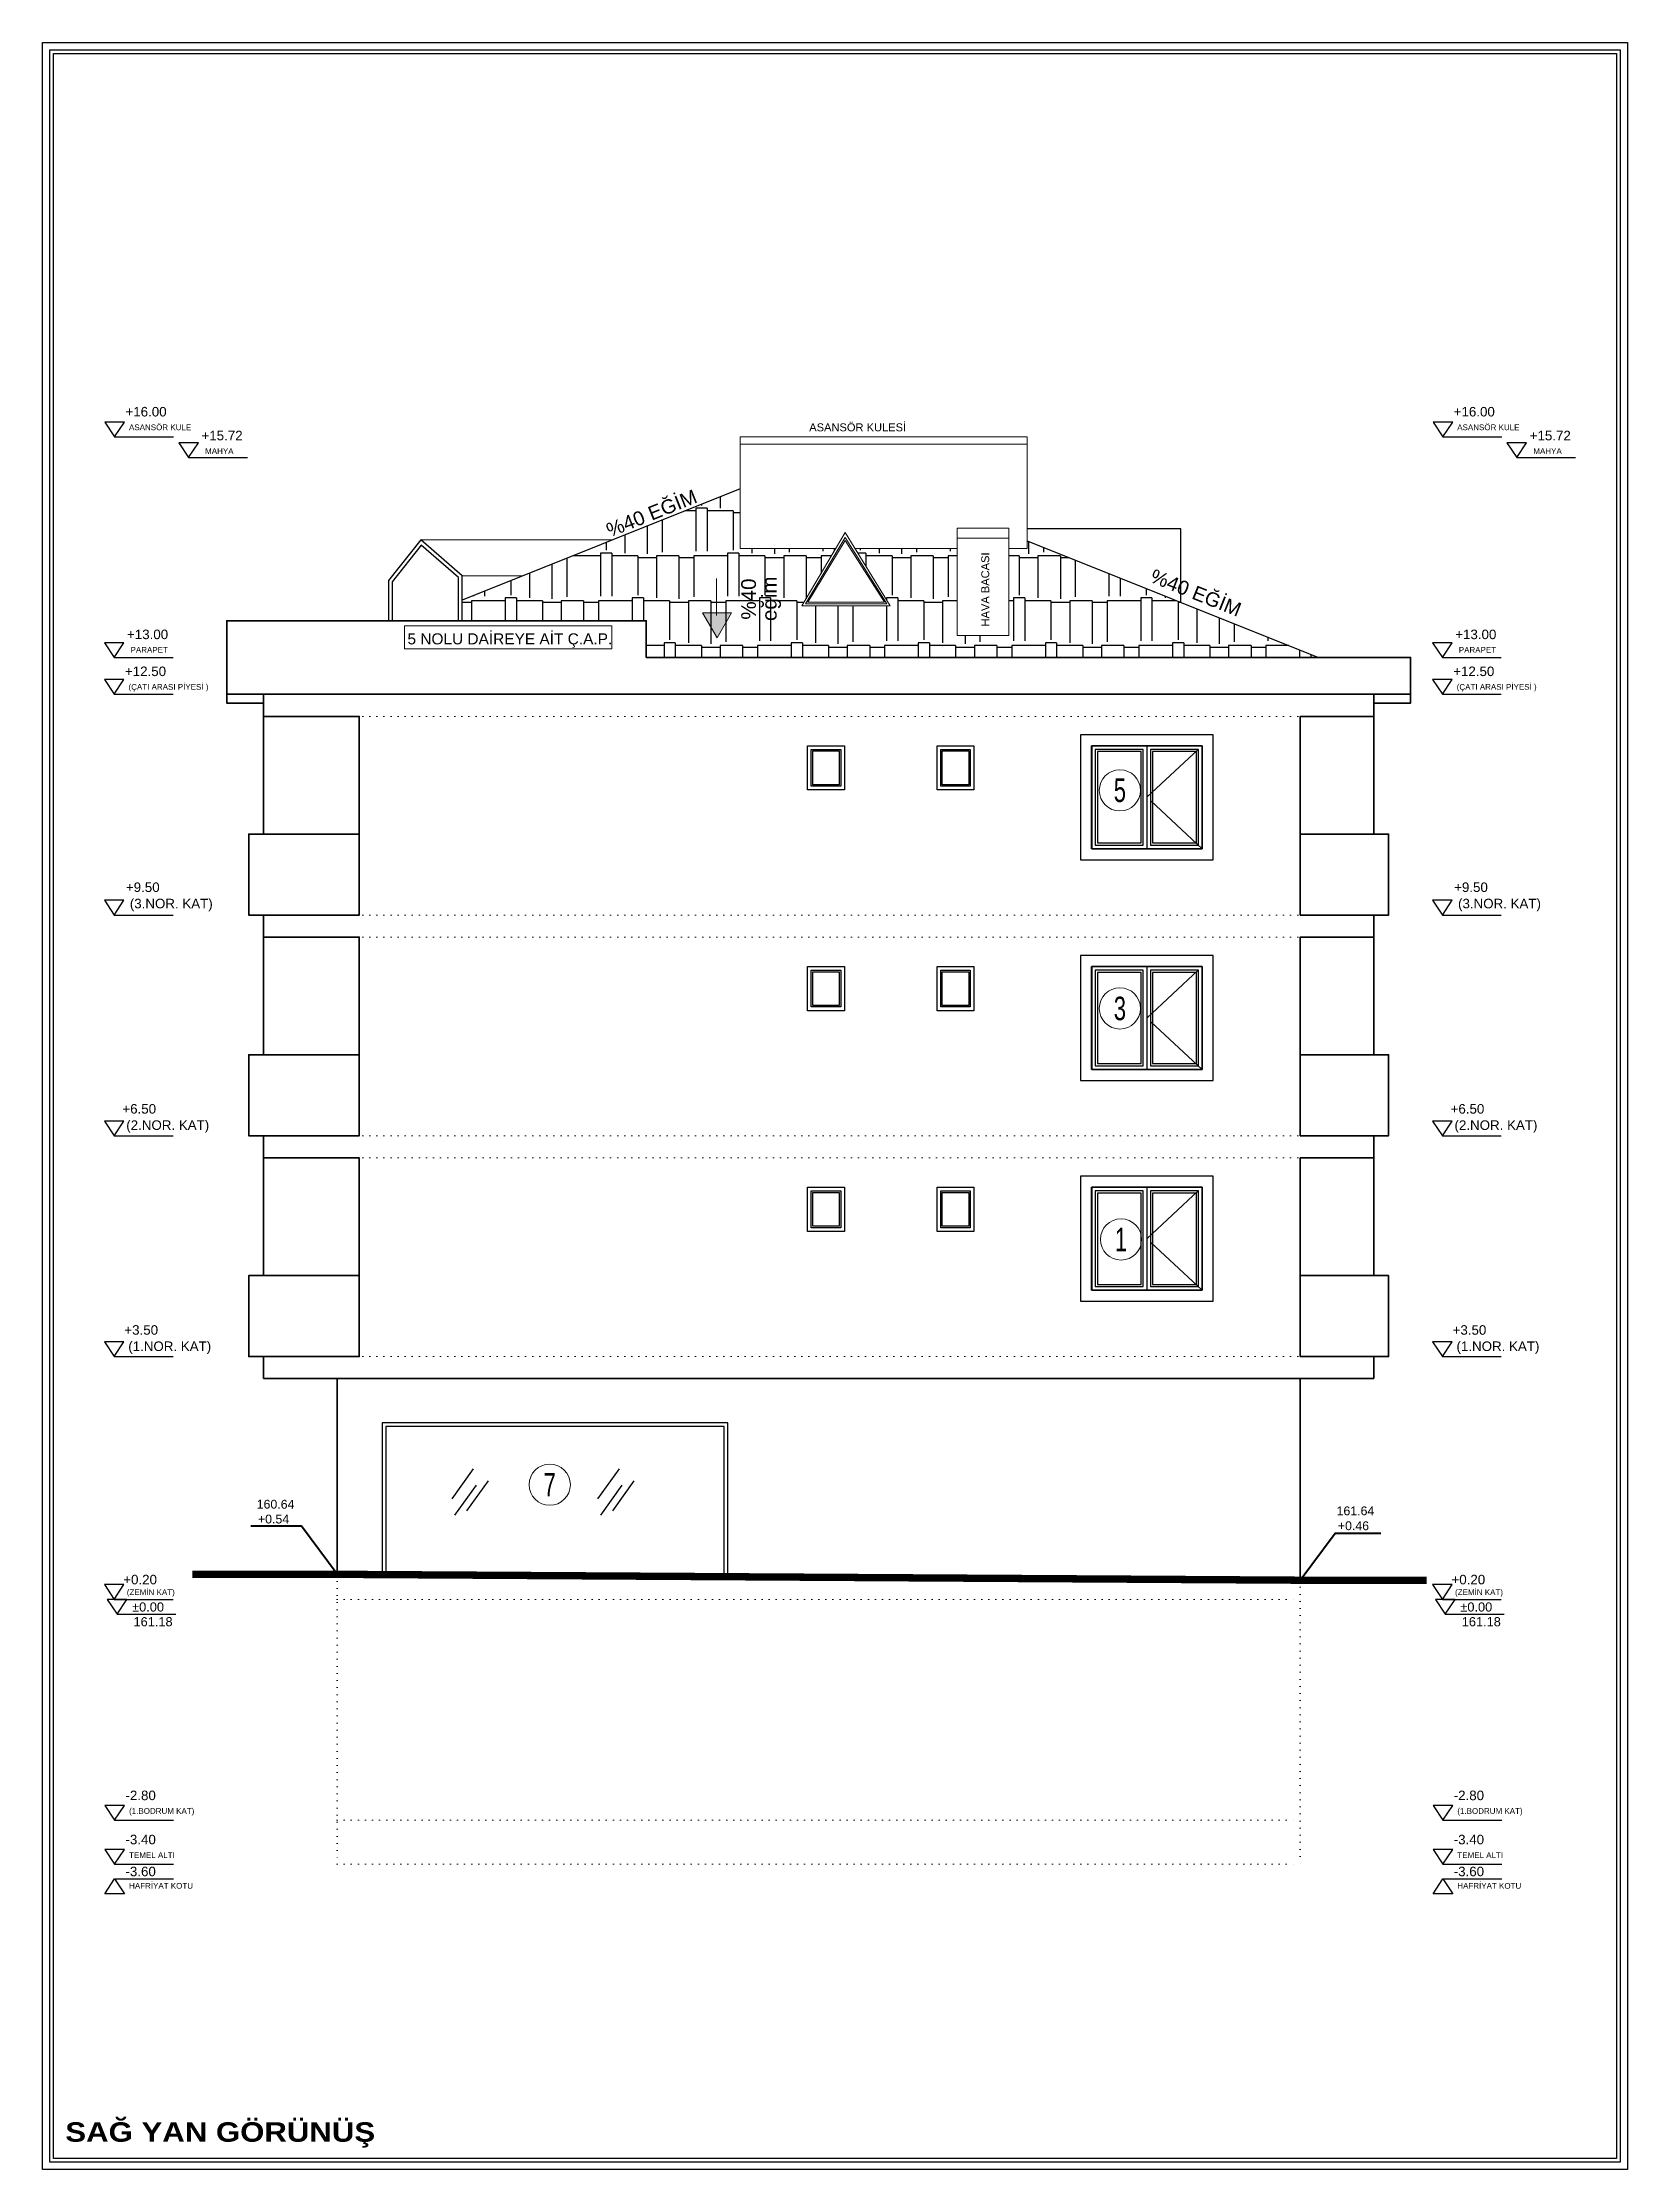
# Model space of a CAD drawing. Extents: x 386248 to 427517, y 4539405 to 4542296.
# Drawn here: x 409925 to 412078, y 4539405 to 4542296 of the extents above; entities that cross this region are included whole.
import ezdxf
from ezdxf.enums import TextEntityAlignment as Align

# ---------------------------------------------------------------- set-up
doc = ezdxf.new("R2010")
doc.units = 0
for name, pattern in [('DOT2', [3.175, 0, -3.175]), ('DUZ', [0]), ('HIDDEN', [9.525, 6.35, -3.175])]:
    doc.linetypes.add(name, pattern=pattern)
for name, color, linetype, lineweight in [('color8', 8, 'Continuous', 15), ('DUVAR', 4, 'Continuous', 35), ('GOR1', 51, 'Continuous', 25), ('GÖRÜNÜŞ', 9, 'Continuous', 30), ('GÖRÜNÜŞLER', 43, 'Continuous', 30), ('ince', 203, 'DUZ', 20), ('KOTLAR', 63, 'Continuous', 30), ('MERDIVEN', 161, 'Continuous', 15), ('MIMARI', 2, 'Continuous', 20), ('SOKAK_ADI', 3, 'Continuous', 0), ('tarama2', 8, 'Continuous', 25), ('TEFRİŞ', 103, 'Continuous', 18), ('YAZI', 7, 'Continuous', 25), ('YAZILAR', 1, 'Continuous', 30), ('ÇATI', 42, 'Continuous', 30)]:
    doc.layers.add(name, color=color, linetype=linetype, lineweight=lineweight)
for name, color, linetype in [('DIM', 7, 'Continuous'), ('DVAR', 24, 'Continuous'), ('pencere', 7, 'Continuous')]:
    doc.layers.add(name, color=color, linetype=linetype)
doc.styles.add('RomanSTA', font='')
doc.styles.get("Standard").update_dxf_attribs({"font": 'arial.ttf'})
doc.styles.add('UNIV', font='', dxfattribs={"width": 0.7})
doc.styles.get('RomanSTA').set_extended_font_data('Arial')
doc.styles.get('UNIV').set_extended_font_data('Comic Sans MS')

msp = doc.modelspace()

# ---------------------------------------------------------------- texts
at = {"layer": 'GOR1', "color": 3, "lineweight": 40}
for s, rotation, p in [('160.64', 359.833234, (410215.823, 4540303.335)), ('+0.54', 359.833234, (410217.516, 4540283.202)), ('161.64', 0.166766, (411683.18, 4540294.223)), ('+0.46', 359.833234, (411684.872, 4540274.091))]:
    msp.add_text(s, height=12, rotation=rotation, dxfattribs=at).set_placement(p)
at = {"layer": 'GÖRÜNÜŞ', "lineweight": 20}
for s, rotation, p in [('ASANSÖR KULESİ', 359.999996, (410966.617, 4541767.362)), ('HAVA BACASI', 89.999996, (411211.174, 4541502.108))]:
    msp.add_text(s, height=10.8, rotation=rotation, dxfattribs=at).set_placement(p)
at = {"layer": 'GÖRÜNÜŞ', "color": 251}
for rotation, p in [(21.801409, (410755.97, 4541647.113)), (338.198591, (411488.452, 4541539.106))]:
    msp.add_text('%40 EĞİM', height=19.2, rotation=rotation, dxfattribs=at).set_placement(p, align=Align.CENTER)
at = {"layer": 'MIMARI'}
msp.add_text('5 NOLU DAİREYE AİT Ç.A.P.', height=15, dxfattribs=at).set_placement((410559.841, 4541477.819), align=Align.CENTER)
at = {"layer": 'YAZILAR', "color": 0, "insert": (409955.821, 4539469.362), "char_height": 26.47628, "width": 2523.05289, "attachment_point": 1, "style": 'RomanSTA'}
msp.add_mtext('{\\fArial Black|b0|i0|c162|p34;SAĞ YAN GÖRÜNÜŞ}', dxfattribs=at)

# ---------------------------------------------------------------- blocks, each defined once
blk = doc.blocks.new('G$C086A00F8')
blk.add_line((18.9, 80.4), (18.9, 30.3))
blk.add_lwpolyline([(39.4, 34.1), (19.7, 0), (0, 34)], close=True)
for points in [[(19.7, 0), (39.4, 34.1), (0, 34)], [(39.4, 34.1), (0, 34), (19.7, 0), (39.4, 34.1)], [(0, 34), (19.7, 0), (39.4, 34.1), (0, 34)]]:
    blk.add_solid(points)
for s, p in [('%40', (72.5, 24.7)), ('eğim', (100.6, 22.8))]:
    blk.add_text(s, height=20, rotation=90).set_placement(p)
blk = doc.blocks.new('KOT KE')
at = {"layer": 'GÖRÜNÜŞLER'}
for p, q in [((447067, 4403103.2), (447080.3, 4403083.2)), ((447093.6, 4403103.2), (447067, 4403103.2)), ((447080.3, 4403083.2), (447093.6, 4403103.2)), ((447080.3, 4403083.2), (447160.3, 4403083.2))]:
    blk.add_line(p, q, dxfattribs=at)
blk = doc.blocks.new('KOKKK')
at = {"layer": 'GÖRÜNÜŞLER'}
for p in [(-48634.8, 135792.5), (-48534.4, 135764.2), (-48635.5, 135492.5), (-48635.5, 135442.5), (-48635.5, 135142.5), (-48635.5, 134842.5), (-48635.5, 134542.5), (-48635.5, 134212.5), (-48631.5, 134192.5), (-48634.8, 133912.5), (-48634.8, 133852.5)]:
    blk.add_blockref('KOT KE', p, dxfattribs=at)
at = {"layer": 'GÖRÜNÜŞLER', "xscale": -1, "rotation": 180}
blk.add_blockref('KOT KE', (-48634.8, 8939998.9), dxfattribs=at)
at = {"layer": 'KOTLAR', "color": 1, "linetype": 'Continuous'}
for s, height, p in [('+16.00', 12.96, (398460.2, 4538903.2)), ('ASANSÖR KULE', 7.776, (398465, 4538884.6)), ('+15.72', 12.96, (398563.5, 4538870.8)), ('MAHYA', 7.78, (398568.4, 4538852.3)), ('+13.00', 12.96, (398462.3, 4538600.6)), ('PARAPET', 7.78, (398467.1, 4538582.1)), ('+12.50', 12.96, (398459.5, 4538550.4)), ('(ÇATI ARASI PİYESİ )', 7.776, (398464.3, 4538531.8)), ('+9.50', 12.96, (398460.8, 4538257)), ('(3.NOR. KAT)', 12.96, (398466.1, 4538234.8)), ('+6.50', 12.96, (398456, 4537955.8)), ('(2.NOR. KAT)', 12.96, (398461.3, 4537933.7)), ('+3.50', 12.96, (398458.7, 4537655.3)), ('(1.NOR. KAT)', 12.96, (398464, 4537633.2)), ('+0.20', 12.96, (398457.2, 4537316.1)), ('(ZEMİN KAT)', 7.776, (398462, 4537301.5)), ('-2.80', 12.96, (398460.2, 4537022.8)), ('(1.BODRUM KAT)', 7.776, (398465.1, 4537004.2)), ('-3.40', 12.96, (398460.2, 4536962.8)), ('TEMEL ALTI', 7.78, (398465.1, 4536944.2)), ('-3.60', 12.96, (398460.2, 4536919.4)), ('HAFRİYAT KOTU', 7.776, (398465.1, 4536902.5))]:
    blk.add_text(s, height=height, rotation=360, dxfattribs=at).set_placement(p)
at = {"layer": 'YAZI', "color": 20, "linetype": 'Continuous'}
for s, p in [('%%p0.00', (398469.2, 4537279.1)), ('161.18', (398471.1, 4537259.1))]:
    blk.add_text(s, height=12.44, dxfattribs=at).set_placement(p)
blk = doc.blocks.new('AKS-NO')
blk.add_circle((0, 0), 35)
at = {"color": 7, "style": 'UNIV', "width": 0.7}
blk.add_attdef('AKS-NO', text='', height=40, dxfattribs=at).set_placement((0, 0), align=Align.MIDDLE)

# ---------------------------------------------------------------- hatches: boundary and pattern name
at = {"layer": 'tarama2'}
h = msp.add_hatch(dxfattribs=at)
h.set_pattern_fill('AR-RSHKE', color=1, scale=0.2, angle=180)
h.set_pattern_definition([(180, (-62204.12, 128703.66), (-129.54, -60.96), [30.48, -25.4, 35.56, -15.24, 45.72, -20.32]), (180, (-62234.6, 128701.12), (-129.54, -60.96), [25.4, -96.52, 20.32, -30.48]), (180, (-62295.56, 128707.47), (-129.54, -60.96), [15.24, -157.48]), (270, (-62204.12, 128703.66), (43.18, -60.96), [58.42, -185.42]), (270, (-62234.6, 128703.66), (43.18, -60.96), [57.15, -186.69]), (270, (-62260, 128703.66), (43.18, -60.96), [53.34, -190.5]), (270, (-62295.56, 128707.47), (43.18, -60.96), [58.42, -185.42]), (270, (-62310.8, 128707.47), (43.18, -60.96), [58.42, -185.42]), (270, (-62356.52, 128703.66), (43.18, -60.96), [55.88, -187.96])])
h.paths.add_polyline_path([(410872.673, 4541689.038), (410700.114, 4541620.014), (410577.287, 4541570.883), (410495.02, 4541537.976), (410495.02, 4541510.014), (410745.094, 4541510.014), (410745.094, 4541460.014), (411658.717, 4541460.014), (411471.635, 4541534.847), (411262.673, 4541618.432), (411262.673, 4541608.014), (411237.673, 4541608.014), (411237.673, 4541490.014), (411167.673, 4541490.014), (411167.673, 4541608.014), (411029.012, 4541608.014), (411076.773, 4541530.014), (410956.773, 4541530.014), (411002.686, 4541608.014), (410872.673, 4541608.014)])

# ---------------------------------------------------------------- linework, layer by layer
at = {"layer": 'color8'}
for p, q in [((411015.589, 4541629.934), (410956.773, 4541530.014)), ((411015.589, 4541623.226), (410961.627, 4541533.014)), ((411015.589, 4541629.934), (411076.773, 4541530.014)), ((411015.589, 4541623.226), (411071.918, 4541533.014)), ((411015.589, 4541618.754), (410964.863, 4541535.014)), ((411015.589, 4541618.754), (411068.682, 4541535.014)), ((411068.682, 4541535.014), (410964.863, 4541535.014)), ((411076.773, 4541530.014), (410956.773, 4541530.014)), ((411071.918, 4541533.014), (410961.627, 4541533.014))]:
    msp.add_line(p, q, dxfattribs=at)
at = {"layer": 'DUVAR'}
for p, q in [((410225.114, 4541410.014), (410225.114, 4541220.014)), ((411733.717, 4541410.014), (411733.717, 4541220.014)), ((410225.114, 4541110.014), (410225.114, 4540920.014)), ((411733.717, 4541110.014), (411733.717, 4540920.014)), ((410225.114, 4540810.014), (410225.114, 4540620.014)), ((411733.717, 4540810.014), (411733.717, 4540620.014)), ((410225.114, 4540510.014), (410225.114, 4540480.014)), ((411733.717, 4540510.014), (411733.717, 4540480.014)), ((410225.114, 4540480.014), (411733.717, 4540480.014)), ((410325.114, 4540480.014), (410325.114, 4540214.014)), ((411633.717, 4540480.014), (411633.717, 4540206.014))]:
    msp.add_line(p, q, dxfattribs=at)
for points in [[(410175.114, 4541460.014), (410175.114, 4541510.014), (410745.094, 4541510.014), (410745.094, 4541460.014)], [(410175.114, 4541460.014), (410175.114, 4541410.014), (411783.717, 4541410.014), (411783.717, 4541460.014), (410745.094, 4541460.014)], [(410225.114, 4541410.014), (410175.114, 4541410.014), (410175.114, 4541398.014), (410225.114, 4541398.014)], [(411733.717, 4541410.014), (411783.717, 4541410.014), (411783.717, 4541398.014), (411733.717, 4541398.014)], [(410225.114, 4541110.014), (410355.114, 4541110.014), (410355.114, 4541220.014), (410225.114, 4541220.014), (410355.114, 4541220.014), (410355.114, 4541380.014), (410225.114, 4541380.014)], [(411633.717, 4541110.014), (411633.717, 4541380.014), (411733.717, 4541380.014)], [(410225.114, 4541220.014), (410205.114, 4541220.014), (410205.114, 4541110.014), (410225.114, 4541110.014)], [(411633.717, 4541110.014), (411753.717, 4541110.014), (411753.717, 4541220.014), (411633.717, 4541220.014), (411633.717, 4541110.014)], [(410225.114, 4540810.014), (410355.114, 4540810.014), (410355.114, 4540920.014), (410225.114, 4540920.014), (410355.114, 4540920.014), (410355.114, 4541080.014), (410225.114, 4541080.014)], [(411633.717, 4540810.014), (411633.717, 4541080.014), (411733.717, 4541080.014)], [(410225.114, 4540920.014), (410205.114, 4540920.014), (410205.114, 4540810.014), (410225.114, 4540810.014)], [(411633.717, 4540810.014), (411753.717, 4540810.014), (411753.717, 4540920.014), (411633.717, 4540920.014), (411633.717, 4540810.014)], [(410225.114, 4540510.014), (410355.114, 4540510.014), (410355.114, 4540620.014), (410225.114, 4540620.014), (410355.114, 4540620.014), (410355.114, 4540780.014), (410225.114, 4540780.014)], [(411633.717, 4540510.014), (411633.717, 4540780.014), (411733.717, 4540780.014)], [(410225.114, 4540620.014), (410205.114, 4540620.014), (410205.114, 4540510.014), (410225.114, 4540510.014)], [(411633.717, 4540510.014), (411753.717, 4540510.014), (411753.717, 4540620.014), (411633.717, 4540620.014), (411633.717, 4540510.014)]]:
    msp.add_lwpolyline(points, dxfattribs=at)
at = {"layer": 'DVAR'}
for points in [[(411515.38, 4541355.014), (411335.395, 4541355.014), (411335.395, 4541185.014), (411515.38, 4541185.014)], [(411500.38, 4541340.014), (411350.395, 4541340.014), (411350.395, 4541200.014), (411500.38, 4541200.014)], [(411515.38, 4541055.014), (411335.395, 4541055.014), (411335.395, 4540885.014), (411515.38, 4540885.014)], [(411500.38, 4541040.014), (411350.395, 4541040.014), (411350.395, 4540900.014), (411500.38, 4540900.014)], [(411515.38, 4540755.014), (411335.395, 4540755.014), (411335.395, 4540585.014), (411515.38, 4540585.014)], [(411500.38, 4540740.014), (411350.395, 4540740.014), (411350.395, 4540600.014), (411500.38, 4540600.014)]]:
    msp.add_lwpolyline(points, close=True, dxfattribs=at)
at = {"layer": 'GOR1'}
msp.add_lwpolyline([(411471.635, 4541534.847), (411471.635, 4541634.847), (411262.673, 4541634.847)], dxfattribs=at)
at = {"layer": 'GOR1', "color": 3, "lineweight": 40}
for points in [[(410325.114, 4540214.014), (410276.89, 4540279.45), (410207.711, 4540279.45)], [(411633.717, 4540206.014), (411681.452, 4540270.017), (411743.314, 4540270.017)]]:
    msp.add_lwpolyline(points, dxfattribs=at)
at = {"layer": 'ince'}
for p, q in [((410872.673, 4541760.014), (410872.673, 4541608.014)), ((410872.673, 4541760.014), (411262.673, 4541760.014)), ((410872.673, 4541750.014), (411262.673, 4541750.014)), ((411262.673, 4541608.014), (411262.673, 4541760.014)), ((411002.686, 4541608.014), (410872.673, 4541608.014)), ((411167.673, 4541608.014), (411029.012, 4541608.014)), ((411262.673, 4541608.014), (411237.673, 4541608.014)), ((410394.752, 4541564.597), (410394.752, 4541510.014)), ((410495.02, 4541570.883), (410495.02, 4541510.014))]:
    msp.add_line(p, q, dxfattribs=at)
at = {"layer": 'ince', "linetype": 'DOT2', "ltscale": 3}
for p, q in [((410225.114, 4541410.014), (411733.717, 4541410.014)), ((410225.114, 4541380.014), (411733.717, 4541380.014)), ((410225.114, 4541110.014), (411733.717, 4541110.014)), ((410225.114, 4541080.014), (411733.717, 4541080.014)), ((410225.114, 4540810.014), (411733.717, 4540810.014)), ((410225.114, 4540780.014), (411733.717, 4540780.014)), ((410225.114, 4540510.014), (411733.717, 4540510.014)), ((410325.114, 4540214.014), (410325.114, 4539820.014)), ((411633.717, 4540206.014), (411633.717, 4539820.014)), ((410325.114, 4540180.014), (411633.717, 4540180.014)), ((410325.114, 4539880.014), (411633.717, 4539880.014)), ((410325.114, 4539820.014), (411633.717, 4539820.014))]:
    msp.add_line(p, q, dxfattribs=at)
at = {"layer": 'ince'}
for points in [[(411167.673, 4541635.926), (411237.673, 4541635.926), (411237.673, 4541490.014), (411167.673, 4541490.014)], [(411167.673, 4541635.926), (411237.673, 4541635.926), (411237.673, 4541622.247), (411167.673, 4541622.247)]]:
    msp.add_lwpolyline(points, close=True, dxfattribs=at)
for points in [[(410438.858, 4541620.014), (410394.752, 4541564.597)], [(410438.858, 4541620.014), (410495.02, 4541570.883)], [(410438.858, 4541620.014), (410700.114, 4541620.014)], [(410495.02, 4541570.883), (410577.287, 4541570.883)]]:
    msp.add_lwpolyline(points, dxfattribs=at)
at = {"layer": 'MIMARI'}
msp.add_lwpolyline([(410416.82, 4541503.031), (410698.324, 4541503.031), (410698.324, 4541471.532), (410416.82, 4541471.532)], close=True, dxfattribs=at)
at = {"layer": 'pencere', "color": 7}
for p, q in [((411350.38, 4541340.014), (411350.395, 4541340.014)), ((411350.38, 4541200.014), (411350.38, 4541340.014)), ((411350.395, 4541340.014), (411350.395, 4541200.014)), ((411350.395, 4541340.014), (411425.321, 4541340.014)), ((411355.223, 4541335.014), (411355.226, 4541335.014)), ((411355.223, 4541335.014), (411355.223, 4541205.014)), ((411355.226, 4541335.014), (411355.226, 4541205.014)), ((411420.492, 4541335.014), (411355.226, 4541335.014)), ((411358.123, 4541332.014), (411358.128, 4541332.014)), ((411358.123, 4541332.014), (411358.123, 4541208.014)), ((411358.128, 4541332.014), (411358.128, 4541208.014)), ((411417.598, 4541332.014), (411358.128, 4541332.014)), ((411417.598, 4541208.014), (411417.598, 4541332.014)), ((411420.492, 4541205.014), (411420.492, 4541335.014)), ((411425.321, 4541340.014), (411425.321, 4541200.014)), ((411425.321, 4541340.014), (411500.38, 4541340.014)), ((411430.149, 4541335.014), (411430.152, 4541335.014)), ((411430.149, 4541335.014), (411430.149, 4541205.014)), ((411430.152, 4541335.014), (411430.152, 4541205.014)), ((411495.567, 4541335.014), (411430.152, 4541335.014)), ((411433.049, 4541332.014), (411433.053, 4541332.014)), ((411433.049, 4541332.014), (411433.049, 4541208.014)), ((411433.053, 4541332.014), (411433.053, 4541208.014)), ((411492.672, 4541332.014), (411433.053, 4541332.014)), ((411492.672, 4541208.014), (411492.672, 4541332.014)), ((411495.567, 4541205.014), (411495.567, 4541335.014)), ((411500.38, 4541340.014), (411500.38, 4541200.014)), ((411350.395, 4541200.014), (411350.38, 4541200.014)), ((411425.321, 4541200.014), (411350.395, 4541200.014)), ((411355.226, 4541205.014), (411355.223, 4541205.014)), ((411355.226, 4541205.014), (411420.492, 4541205.014)), ((411358.128, 4541208.014), (411358.123, 4541208.014)), ((411358.128, 4541208.014), (411417.598, 4541208.014)), ((411500.38, 4541200.014), (411425.321, 4541200.014)), ((411430.152, 4541205.014), (411430.149, 4541205.014)), ((411430.152, 4541205.014), (411495.567, 4541205.014)), ((411433.053, 4541208.014), (411433.049, 4541208.014)), ((411433.053, 4541208.014), (411492.672, 4541208.014)), ((411350.38, 4541040.014), (411350.395, 4541040.014)), ((411350.38, 4540900.014), (411350.38, 4541040.014)), ((411350.395, 4541040.014), (411350.395, 4540900.014)), ((411350.395, 4541040.014), (411425.321, 4541040.014)), ((411355.223, 4541035.014), (411355.226, 4541035.014)), ((411355.223, 4541035.014), (411355.223, 4540905.014)), ((411355.226, 4541035.014), (411355.226, 4540905.014)), ((411420.492, 4541035.014), (411355.226, 4541035.014)), ((411358.123, 4541032.014), (411358.128, 4541032.014)), ((411358.123, 4541032.014), (411358.123, 4540908.014)), ((411358.128, 4541032.014), (411358.128, 4540908.014)), ((411417.598, 4541032.014), (411358.128, 4541032.014)), ((411417.598, 4540908.014), (411417.598, 4541032.014)), ((411420.492, 4540905.014), (411420.492, 4541035.014)), ((411425.321, 4541040.014), (411425.321, 4540900.014)), ((411425.321, 4541040.014), (411500.38, 4541040.014)), ((411430.149, 4541035.014), (411430.152, 4541035.014)), ((411430.149, 4541035.014), (411430.149, 4540905.014)), ((411430.152, 4541035.014), (411430.152, 4540905.014)), ((411495.567, 4541035.014), (411430.152, 4541035.014)), ((411433.049, 4541032.014), (411433.053, 4541032.014)), ((411433.049, 4541032.014), (411433.049, 4540908.014)), ((411433.053, 4541032.014), (411433.053, 4540908.014)), ((411492.672, 4541032.014), (411433.053, 4541032.014)), ((411492.672, 4540908.014), (411492.672, 4541032.014)), ((411495.567, 4540905.014), (411495.567, 4541035.014)), ((411500.38, 4541040.014), (411500.38, 4540900.014)), ((411350.395, 4540900.014), (411350.38, 4540900.014)), ((411425.321, 4540900.014), (411350.395, 4540900.014)), ((411355.226, 4540905.014), (411355.223, 4540905.014)), ((411355.226, 4540905.014), (411420.492, 4540905.014)), ((411358.128, 4540908.014), (411358.123, 4540908.014)), ((411358.128, 4540908.014), (411417.598, 4540908.014)), ((411500.38, 4540900.014), (411425.321, 4540900.014)), ((411430.152, 4540905.014), (411430.149, 4540905.014)), ((411430.152, 4540905.014), (411495.567, 4540905.014)), ((411433.053, 4540908.014), (411433.049, 4540908.014)), ((411433.053, 4540908.014), (411492.672, 4540908.014)), ((411350.38, 4540740.014), (411350.395, 4540740.014)), ((411350.38, 4540600.014), (411350.38, 4540740.014)), ((411350.395, 4540740.014), (411350.395, 4540600.014)), ((411350.395, 4540740.014), (411425.321, 4540740.014)), ((411355.223, 4540735.014), (411355.226, 4540735.014)), ((411355.223, 4540735.014), (411355.223, 4540605.014)), ((411355.226, 4540735.014), (411355.226, 4540605.014)), ((411420.492, 4540735.014), (411355.226, 4540735.014)), ((411358.123, 4540732.014), (411358.128, 4540732.014)), ((411358.123, 4540732.014), (411358.123, 4540608.014)), ((411358.128, 4540732.014), (411358.128, 4540608.014)), ((411417.598, 4540732.014), (411358.128, 4540732.014)), ((411417.598, 4540608.014), (411417.598, 4540732.014)), ((411420.492, 4540605.014), (411420.492, 4540735.014)), ((411425.321, 4540740.014), (411425.321, 4540600.014)), ((411425.321, 4540740.014), (411500.38, 4540740.014)), ((411430.149, 4540735.014), (411430.152, 4540735.014)), ((411430.149, 4540735.014), (411430.149, 4540605.014)), ((411430.152, 4540735.014), (411430.152, 4540605.014)), ((411495.567, 4540735.014), (411430.152, 4540735.014)), ((411433.049, 4540732.014), (411433.053, 4540732.014)), ((411433.049, 4540732.014), (411433.049, 4540608.014)), ((411433.053, 4540732.014), (411433.053, 4540608.014)), ((411492.672, 4540732.014), (411433.053, 4540732.014)), ((411492.672, 4540608.014), (411492.672, 4540732.014)), ((411495.567, 4540605.014), (411495.567, 4540735.014)), ((411500.38, 4540740.014), (411500.38, 4540600.014)), ((411350.395, 4540600.014), (411350.38, 4540600.014)), ((411425.321, 4540600.014), (411350.395, 4540600.014)), ((411355.226, 4540605.014), (411355.223, 4540605.014)), ((411355.226, 4540605.014), (411420.492, 4540605.014)), ((411358.128, 4540608.014), (411358.123, 4540608.014)), ((411358.128, 4540608.014), (411417.598, 4540608.014)), ((411500.38, 4540600.014), (411425.321, 4540600.014)), ((411430.152, 4540605.014), (411430.149, 4540605.014)), ((411430.152, 4540605.014), (411495.567, 4540605.014)), ((411433.053, 4540608.014), (411433.049, 4540608.014)), ((411433.053, 4540608.014), (411492.672, 4540608.014))]:
    msp.add_line(p, q, dxfattribs=at)
at = {"layer": 'pencere'}
for p, q in [((410510.032, 4540357.249), (410480.81, 4540316.728)), ((410708.256, 4540357.249), (410679.034, 4540316.728)), ((410513.928, 4540335.04), (410484.706, 4540294.519)), ((410530.293, 4540340.885), (410501.071, 4540300.363)), ((410712.153, 4540335.04), (410682.93, 4540294.519)), ((410728.517, 4540340.885), (410699.295, 4540300.363))]:
    msp.add_line(p, q, dxfattribs=at)
for points in [[(410495.02, 4541510.014), (410495.02, 4541537.976), (410495.02, 4541570.883), (410438.858, 4541620.014), (410394.752, 4541564.597), (410394.752, 4541510.014)], [(410490.02, 4541510.014), (410490.02, 4541537.976), (410490.02, 4541568.614), (410439.508, 4541612.802), (410399.752, 4541562.851), (410399.752, 4541510.014)], [(410856.181, 4540210.767), (410856.181, 4540420.014), (410386.266, 4540420.014), (410386.266, 4540213.64)], [(410851.181, 4540210.798), (410851.181, 4540415.014), (410391.266, 4540415.014), (410391.266, 4540213.61)]]:
    msp.add_lwpolyline(points, dxfattribs=at)
for points in [[(410964.463, 4541340.014), (411014.463, 4541340.014), (411014.463, 4541280.014), (410964.463, 4541280.014)], [(410969.463, 4541335.014), (411009.463, 4541335.014), (411009.463, 4541285.014), (410969.463, 4541285.014)], [(410971.463, 4541333.014), (411007.463, 4541333.014), (411007.463, 4541287.014), (410971.463, 4541287.014)], [(411140.321, 4541340.014), (411190.321, 4541340.014), (411190.321, 4541280.014), (411140.321, 4541280.014)], [(411145.321, 4541335.014), (411185.321, 4541335.014), (411185.321, 4541285.014), (411145.321, 4541285.014)], [(411147.321, 4541333.014), (411183.321, 4541333.014), (411183.321, 4541287.014), (411147.321, 4541287.014)], [(410964.463, 4541040.014), (411014.463, 4541040.014), (411014.463, 4540980.014), (410964.463, 4540980.014)], [(410969.463, 4541035.014), (411009.463, 4541035.014), (411009.463, 4540985.014), (410969.463, 4540985.014)], [(410971.463, 4541033.014), (411007.463, 4541033.014), (411007.463, 4540987.014), (410971.463, 4540987.014)], [(411140.321, 4541040.014), (411190.321, 4541040.014), (411190.321, 4540980.014), (411140.321, 4540980.014)], [(411145.321, 4541035.014), (411185.321, 4541035.014), (411185.321, 4540985.014), (411145.321, 4540985.014)], [(411147.321, 4541033.014), (411183.321, 4541033.014), (411183.321, 4540987.014), (411147.321, 4540987.014)], [(410964.463, 4540740.014), (411014.463, 4540740.014), (411014.463, 4540680.014), (410964.463, 4540680.014)], [(410969.463, 4540735.014), (411009.463, 4540735.014), (411009.463, 4540685.014), (410969.463, 4540685.014)], [(410971.463, 4540733.014), (411007.463, 4540733.014), (411007.463, 4540687.014), (410971.463, 4540687.014)], [(411140.321, 4540740.014), (411190.321, 4540740.014), (411190.321, 4540680.014), (411140.321, 4540680.014)], [(411145.321, 4540735.014), (411185.321, 4540735.014), (411185.321, 4540685.014), (411145.321, 4540685.014)], [(411147.321, 4540733.014), (411183.321, 4540733.014), (411183.321, 4540687.014), (411147.321, 4540687.014)]]:
    msp.add_lwpolyline(points, close=True, dxfattribs=at)
at = {"layer": 'pencere', "color": 251, "linetype": 'HIDDEN', "ltscale": 15}
for points in [[(411425.321, 4541270.014), (411500.38, 4541340.014), (411500.38, 4541200.014), (411425.321, 4541270.014)], [(411425.321, 4540970.014), (411500.38, 4541040.014), (411500.38, 4540900.014), (411425.321, 4540970.014)], [(411425.321, 4540670.014), (411500.38, 4540740.014), (411500.38, 4540600.014), (411425.321, 4540670.014)]]:
    msp.add_lwpolyline(points, dxfattribs=at)
at = {"layer": 'SOKAK_ADI', "const_width": 10}
msp.add_lwpolyline([(410128.363, 4540214.014), (410325.114, 4540214.014), (411633.717, 4540206.014), (411805.633, 4540206.014)], dxfattribs=at)
at = {"layer": 'YAZILAR', "color": 133, "ltscale": 5}
for points in [[(409924.868, 4542295.7), (412078.398, 4542295.7), (412078.398, 4539405.231), (409924.868, 4539405.231)], [(409934.868, 4542285.7), (412068.398, 4542285.7), (412068.398, 4539415.231), (409934.868, 4539415.231)], [(409939.868, 4542280.7), (412063.398, 4542280.7), (412063.398, 4539420.231), (409939.868, 4539420.231)]]:
    msp.add_lwpolyline(points, close=True, dxfattribs=at)
at = {"layer": 'ÇATI'}
for p, q in [((410872.673, 4541689.038), (410495.02, 4541537.976)), ((411262.673, 4541618.432), (411658.717, 4541460.014))]:
    msp.add_line(p, q, dxfattribs=at)

# ---------------------------------------------------------------- block references
at = {"layer": 'DIM'}
for p in [(11577.35, 2884.313), (13382.116, 2884.313)]:
    msp.add_blockref('KOKKK', p, dxfattribs=at)
at = {"layer": 'MERDIVEN'}
msp.add_blockref('G$C086A00F8', (410821.69, 4541486.72), dxfattribs=at)
at = {"layer": 'TEFRİŞ', "xscale": 0.7999999999883585, "yscale": 0.7999999998137355, "zscale": 0.7999999999992724}
for p, values in [((411388.738, 4541279.382), {'AKS-NO': '5'}), ((411388.738, 4540983.083), {'AKS-NO': '3'}), ((411390.307, 4540669.105), {'AKS-NO': '1'}), ((410614.012, 4540335.785), {'AKS-NO': '7'})]:
    msp.add_blockref('AKS-NO', p, dxfattribs=at).add_auto_attribs(values)

msp.set_redraw_order([(e.dxf.handle, doc.entitydb.next_handle()) for e in msp.query("TEXT MTEXT ATTDEF DIMENSION ARC_DIMENSION")])  # texts and dimensions are drawn at this point

doc.saveas('drawing.dxf')
